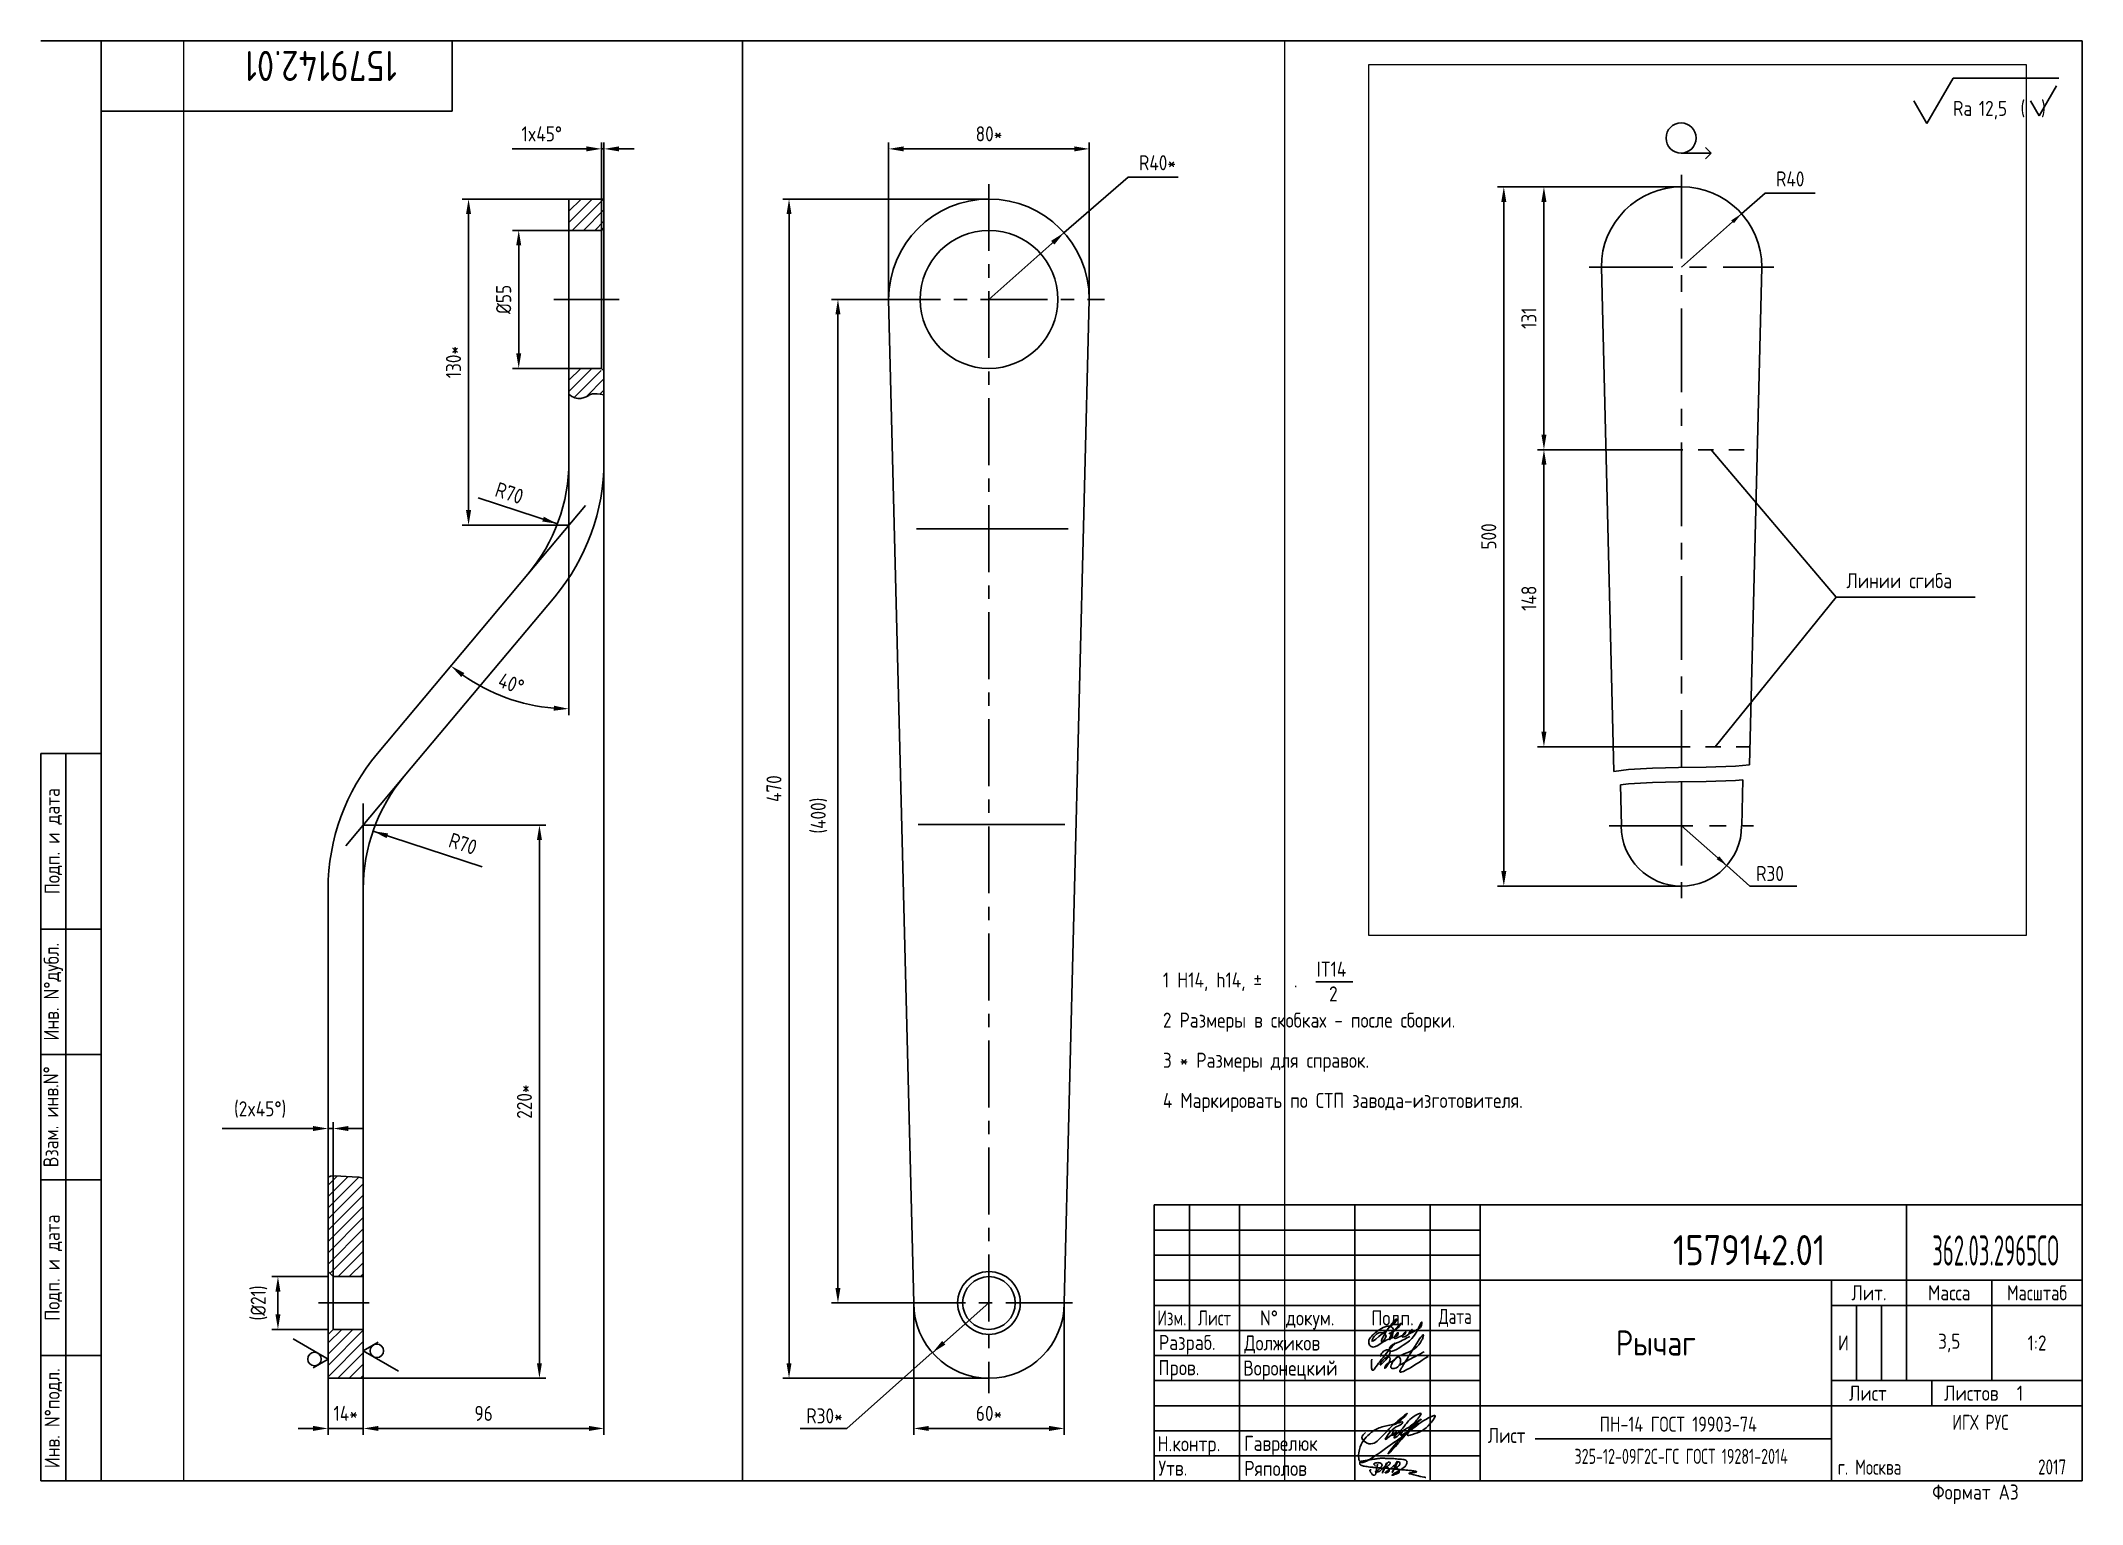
# Paper-space layout 'A3' of a CAD drawing. Header units: millimetres. Extents: x 298 to 705, y -325 to -33.
# The model-space entities are those that its viewports show. They can reach past a viewport. Long polylines and large blocks are cut down to what shows.
import ezdxf
from ezdxf.enums import TextEntityAlignment as Align

# ---------------------------------------------------------------- set-up
doc = ezdxf.new("R2010")
doc.units = ezdxf.units.MM
doc.header["$LTSCALE"] = 0.7
doc.linetypes.add('CENTER', pattern=[50.8, 31.75, -6.35, 6.35, -6.35])
doc.linetypes.add('PHANTOM', pattern=[2.5, 1.25, -0.25, 0.25, -0.25, 0.25, -0.25])
for name, color, linetype in [('Bord', 1, 'Continuous'), ('Cen', 5, 'CENTER'), ('Cont', 6, 'Continuous'), ('Dim', 7, 'Continuous'), ('Hatch', 2, 'Continuous'), ('PHAN', 5, 'PHANTOM'), ('Text', 3, 'Continuous'), ('Textb', 6, 'Continuous'), ('TEXTRUS', 3, 'Continuous')]:
    doc.layers.add(name, color=color, linetype=linetype)
doc.styles.add('Style1', font='romans.shx', dxfattribs={"width": 0.8})
doc.dimstyles.new('LIN2', dxfattribs={"dimscale": 2, "dimtxt": 3, "dimasz": 3, "dimexe": 1.25, "dimexo": 0, "dimgap": 1.5, "dimtad": 1, "dimdec": 1, "dimdsep": 46, "dimtxsty": 'Style1', "dimcen": 2.5, "dimclrt": 3, "dimadec": 0, "dimazin": 0, "dimtfac": 1, "dimtmove": 0, "dimatfit": 3, "dimfxl": 1, "dimarcsym": 0})
doc.dimstyles.new('LIN2.5', dxfattribs={"dimscale": 2.5, "dimtxt": 3, "dimasz": 3, "dimexe": 1.25, "dimexo": 0, "dimgap": 1.5, "dimtad": 1, "dimdec": 1, "dimdsep": 46, "dimtxsty": 'Style1', "dimcen": 2.5, "dimclrt": 3, "dimadec": 0, "dimazin": 0, "dimtfac": 1, "dimtdec": 1, "dimtmove": 0, "dimatfit": 3, "dimfxl": 1, "dimarcsym": 0})

psp = doc.layouts.new('A3')

# ---------------------------------------------------------------- texts
at = {"layer": 'Text', "style": 'Style1', "width": 0.8}
for s, p in [('1 Н14, h14, %%P    .', (521.45, -221.7)), ('IT14', (552.11, -219.54)), ('2', (554.58, -224.47)), ('2 Размеры в скобках - после сборки.', (521.45, -229.7)), ('3 * Размеры для справок.', (521.45, -237.7)), ('4 Маркировать по СТП завода-изготовителя.', (521.45, -245.7)), ('Воронецкий', (537.47, -299.04)), ('Гаврелюк', (537.66, -314.04)), ('Ряполов', (537.68, -319.04))]:
    psp.add_text(s, height=3, dxfattribs=at).set_placement(p)
at = {"layer": 'TEXTRUS', "style": 'Style1'}
for s, width, p in [('ПН-14 ГОСТ 19903-74', 0.75, (624.2, -310.22)), ('Лист', 0.8, (589.97, -312.47)), ('325-12-09Г2С-ГС ГОСТ 19281-2014', 0.65, (624.77, -316.63))]:
    psp.add_text(s, height=3, dxfattribs=dict(at, width=width)).set_placement(p, align=Align.CENTER)

msp = doc.modelspace()

# ---------------------------------------------------------------- texts
at = {"layer": 'Text', "style": 'Style1', "width": 0.8}
for s, height, p in [('R40*', 6, (14848.47, 7225.04)), ('R40', 7.5, (15097.71, 7213.76)), ('Линии сгиба', 7.5, (15132.76, 7013.58)), ('R30', 7.5, (15087.78, 6867.68)), ('R30*', 6, (14715.81, 6725.58))]:
    msp.add_text(s, height=height, dxfattribs=at).set_placement(p)
for p in [(14561.61, 7095.25), (14543.08, 6955.47)]:
    msp.add_text('R70', height=6, rotation=341.93319, dxfattribs=at).set_placement(p)

# ---------------------------------------------------------------- blocks, each defined once
blk = doc.blocks.new('A$C314368CF')
at = {"layer": 'Text'}
for q in [(7.18, 6), (1.98, 3)]:
    blk.add_line((3.72, 0), q, dxfattribs=at)
at = {"layer": 'Text', "style": 'Style1', "width": 0.8}
blk.add_text('(  )', height=3, dxfattribs=at).set_placement((0, 0))
blk = doc.blocks.new('sherISO_18')
at = {"layer": 'Cont'}
for p, q in [((-30.94, -16.46), (-25.74, -7.46)), ((-25.74, -7.46), (-4.67, -7.46)), ((-30.94, -16.46), (-33.54, -11.96))]:
    blk.add_line(p, q, dxfattribs=at)
blk.add_blockref('A$C314368CF', (-12.3, -14.96))
at = {"layer": 'Textb', "style": 'Style1', "width": 0.8}
blk.add_text('Ra', height=3, dxfattribs=at).set_placement((-25.74, -14.96))
blk.add_attdef('12,5', (-20.6, -14.96), '', height=3, dxfattribs=at)
blk = doc.blocks.new('A3')
at = {"layer": 'Bord'}
for p, q in [((230, 55), (295, 55)), ((230, 50), (295, 50)), ((230, 45), (295, 45)), ((370, 40), (370, 25)), ((375, 40), (375, 25)), ((230, 30), (295, 30)), ((230, 25), (295, 25)), ((230, 20), (295, 20)), ((230, 15), (295, 15)), ((230, 10), (295, 10))]:
    blk.add_line(p, q, dxfattribs=at)
at = {"layer": 'Cont'}
for p, q in [((415, 292), (20, 292)), ((20, 292), (20, 5)), ((90, 278), (90, 292)), ((415, 292), (415, 5)), ((20, 278), (90, 278)), ((8, 5), (8, 150)), ((8, 150), (20, 150)), ((13, 5), (13, 150)), ((8, 115), (20, 115)), ((20, 90), (8, 90)), ((20, 65), (8, 65)), ((230, 60), (415, 60)), ((415, 60), (230, 60)), ((230, 60), (230, 5)), ((237, 60), (237, 35)), ((247, 60), (247, 5)), ((270, 5), (270, 60)), ((285, 60), (285, 5)), ((295, 5), (295, 60)), ((380, 60), (380, 25)), ((295, 45), (415, 45)), ((365, 5), (365, 45)), ((397, 25), (397, 45)), ((230, 40), (295, 40)), ((415, 40), (365, 40)), ((295, 35), (230, 35)), ((20, 30), (8, 30)), ((365, 25), (415, 25)), ((385, 25), (385, 20)), ((415, 20), (295, 20)), ((20, 5), (8, 5)), ((415, 5), (20, 5))]:
    blk.add_line(p, q, dxfattribs=at)
at = {"layer": 'Text', "style": 'Style1', "width": 0.8}
for s, p in [('Подп. и дата', (10.5, 132.5)), ('Инв. N%%dдубл.', (10.5, 102.5)), ('Взам. инв.N%%d ', (10, 78.38)), ('Подп. и дата', (10.5, 47.5)), ('Инв. N%%dподл.', (10.5, 17.5))]:
    blk.add_text(s, height=3, rotation=90, dxfattribs=at).set_placement(p, align=Align.MIDDLE)
at = {"layer": 'Text', "style": 'Style1'}
for s, width, p in [('Лит.', 0.8, (372.5, 42.5)), ('Масса', 0.8, (388.5, 42.5)), ('Масштаб', 0.75, (406, 42.5)), ('Изм.', 0.7, (233.5, 37.5)), ('Лист', 0.7, (242, 37.5)), ('N%%d докум.', 0.8, (258.5, 37.5)), ('Подп.', 0.8, (277.5, 37.5)), ('Лист', 0.8, (372.27, 22.5)), ('Листов', 0.8, (392.9, 22.5))]:
    blk.add_text(s, height=3, dxfattribs=dict(at, width=width)).set_placement(p, align=Align.MIDDLE_CENTER)
at = {"layer": 'Text', "style": 'Style1', "width": 0.7}
for s, p in [('Дата', (290, 37.5)), ('ИГХ РУС', (394.72, 16.69))]:
    blk.add_text(s, height=3, dxfattribs=at).set_placement(p, align=Align.MIDDLE)
at = {"layer": 'Text', "style": 'Style1'}
for s, width, p in [('Разpаб.', 0.8, (230.92, 31.1)), ('Пpов.', 0.8, (230.84, 26.08)), ('Н.контp.', 0.8, (230.64, 10.92)), ('Утв.', 0.8, (230.84, 6.06)), ('г. Москва', 0.7, (366.27, 6.25)), ('Фоpмат А3', 0.8, (385.11, 1.29))]:
    blk.add_text(s, height=3, dxfattribs=dict(at, width=width)).set_placement(p)
for tag, p, width in [('ФИО', (249, 31), 0.8), ('И', (366.3, 31.02), 0.8), ('ФИО', (249, 26), 0.8), ('ГОСТ_СОРТАМЕНТА', (307, 14), 0.8), ('ФИО', (249, 11), 0.8), ('ФИО', (249, 6), 0.8), ('2007', (402.85, 6.29), 0.7)]:
    blk.add_attdef(tag, p, '', height=3, dxfattribs=dict(at, width=width))
at = {"layer": 'Text', "style": 'Style1', "width": 0.8}
for tag, p in [('200', (388.5, 32.5)), ('1:20', (406, 32.5))]:
    blk.add_attdef(tag, text='', height=3, dxfattribs=at).set_placement(p, align=Align.MIDDLE)
blk.add_attdef('СБОРОЧНЫЙ_ЧЕРТЕЖ', text='', height=3, dxfattribs=at).set_placement((330, 21.3), align=Align.CENTER)
for tag, p in [('1', (379, 22.5)), ('2', (402.6, 22.5))]:
    blk.add_attdef(tag, text='', height=3, dxfattribs=at).set_placement(p, align=Align.MIDDLE_CENTER)
blk.add_attdef('ЛИСТ', text='', height=3, dxfattribs=at).set_placement((295.75, 12.5), align=Align.MIDDLE_LEFT)
at = {"layer": 'Text', "style": 'Style1', "width": 0.7}
blk.add_attdef('%%OГОСТ_ТЕХ._ТРЕБОВАНИЙ', text='', height=3, dxfattribs=at).set_placement((307, 8), align=Align.BOTTOM_LEFT)
at = {"layer": 'Textb', "style": 'Style1', "width": 0.8}
blk.add_attdef('1234567', (79, 290), '', height=6, rotation=180, dxfattribs=at)
blk.add_attdef('1234567', (333.4, 48), '', height=6, dxfattribs=at)
for tag, height, p in [('123ХЯ', 6, (393.62, 48)), ('НАИМЕНОВАНИЕ', 5, (330, 30))]:
    blk.add_attdef(tag, text='', height=height, dxfattribs=at).set_placement(p, align=Align.CENTER)
blk = doc.blocks.new('A$C63F45750')
at = {"layer": 'Text'}
for points, knots in [([(3.17, 2.37), (3.12, 2.38), (3.04, 2.41), (2.94, 2.5), (2.85, 2.57), (2.79, 2.69), (2.87, 2.77), (2.99, 2.84), (3.16, 2.89), (3.36, 2.93), (3.6, 2.95), (3.82, 2.92), (4.05, 2.87), (4.25, 2.78), (4.45, 2.63), (4.46, 2.42), (4.38, 2.26), (4.28, 2.1), (4.17, 1.94), (4.03, 1.78), (3.89, 1.62), (3.75, 1.52), (3.63, 1.43), (3.49, 1.36), (3.35, 1.3), (3.24, 1.25), (3.16, 1.21), (3.12, 1.15), (3.19, 1.1), (3.27, 1.09), (3.4, 1.07), (3.55, 1.07), (3.72, 1.12), (3.92, 1.19), (4.1, 1.34), (4.26, 1.51), (4.44, 1.65), (4.59, 1.81), (4.74, 1.93), (4.84, 2.04), (4.93, 2.14), (5.07, 2.29), (5.19, 2.53), (5.28, 2.68), (5.35, 2.96), (5.23, 2.66), (5.2, 2.44), (5.04, 2.09), (4.95, 1.81), (4.86, 1.57), (4.75, 1.31), (4.67, 1.12), (4.46, 0.78), (4.62, 1.17), (4.71, 1.45), (4.88, 1.74), (5.01, 2), (5.08, 2.19), (5.19, 2.4), (5.32, 2.58), (5.4, 2.75), (5.52, 2.89), (5.65, 3.04), (5.85, 3.1), (6.02, 3.03), (6.08, 2.87), (6.03, 2.7), (5.9, 2.51), (5.7, 2.37), (5.55, 2.23), (5.4, 2.17), (5.31, 2.12), (5.12, 2.09), (5.35, 2.07), (5.48, 2), (5.64, 1.93), (5.75, 1.8), (5.85, 1.67), (5.89, 1.54), (5.89, 1.37), (5.8, 1.2), (5.63, 1.06), (5.41, 0.94), (5.23, 0.86), (5.02, 0.92), (5.13, 1.1), (5.28, 1.16), (5.44, 1.27), (5.61, 1.36), (5.74, 1.46), (5.86, 1.53), (5.95, 1.61), (6.05, 1.69), (6.15, 1.77), (6.28, 1.87), (6.46, 2.02), (6.65, 2.19), (6.83, 2.37), (6.98, 2.49), (7.11, 2.61), (7.2, 2.74), (7.32, 2.84), (7.42, 2.97), (7.48, 3.08), (7.48, 3.27), (7.34, 3.08), (7.28, 2.94), (7.18, 2.69), (7.1, 2.46), (7, 2.22), (6.93, 1.98), (6.83, 1.78), (6.73, 1.55), (6.67, 1.34), (6.6, 1.14), (6.56, 1.03), (6.39, 0.99), (6.62, 1.33), (6.75, 1.54), (6.93, 1.87), (7.05, 2.08), (7.18, 2.32), (7.33, 2.6), (7.47, 2.89), (7.6, 3.07), (7.79, 3.18), (7.95, 3.01), (8, 2.81), (7.99, 2.62), (7.94, 2.46), (7.83, 2.33), (7.69, 2.22), (7.53, 2.11), (7.37, 2.03), (7.21, 1.99), (7.11, 1.97), (6.89, 1.98), (7.07, 1.94), (7.15, 1.9), (7.27, 1.88), (7.39, 1.84), (7.52, 1.81), (7.62, 1.72), (7.7, 1.62), (7.78, 1.51), (7.83, 1.39), (7.87, 1.26), (7.88, 1.13), (7.86, 0.99), (7.75, 0.88), (7.6, 0.77), (7.4, 0.73), (7.19, 0.66), (6.97, 0.55), (6.71, 0.48), (6.57, 0.44), (6.42, 0.42), (6.52, 0.58), (6.61, 0.64), (6.81, 0.78), (7.06, 0.89), (7.33, 1.04), (7.55, 1.16), (7.7, 1.24), (7.84, 1.32), (7.99, 1.43), (8.21, 1.58), (8.48, 1.76), (8.74, 1.95), (8.97, 2.12), (9.1, 2.29), (9.23, 2.44), (9.3, 2.6), (9.37, 2.74), (9.42, 2.92), (9.45, 3.13), (9.21, 3.48), (8.67, 3.59), (8.09, 3.63), (7.57, 3.66), (7.06, 3.74), (6.57, 3.75), (6.09, 3.74), (5.67, 3.78), (5.28, 3.78), (4.96, 3.81), (4.65, 3.83), (4.31, 3.82), (3.97, 3.79), (3.61, 3.74), (3.22, 3.67), (2.86, 3.66), (2.53, 3.61), (2.18, 3.52), (1.78, 3.54), (1.38, 3.37), (0.96, 3.35), (0.58, 3.24), (0.25, 3.19), (0.03, 3.06), (-0.03, 2.83), (0.02, 2.6), (0.26, 2.38), (0.59, 2.33), (1, 2.2), (1.48, 2.15), (1.93, 2.05), (2.35, 2.02), (2.72, 2.01), (3.11, 1.94), (3.68, 1.94), (4.25, 1.83), (4.91, 1.87), (5.53, 1.76), (6.13, 1.72), (6.73, 1.71), (7.32, 1.62), (7.99, 1.55), (8.64, 1.54), (9.16, 1.46), (9.61, 1.42), (10.03, 1.4), (10.41, 1.32), (10.73, 1.29), (11.01, 1.24), (11.18, 1.23), (11.42, 1.14), (11.18, 1.06), (11.01, 1.03), (10.71, 0.98), (10.37, 0.92), (10.1, 0.91), (9.65, 0.75), (10.22, 0.67), (10.54, 0.59), (11.08, 0.47), (11.61, 0.35), (12.17, 0.15), (12.64, 0.08), (12.98, 0.03), (13.11, 0.01), (13.18, 0)], [0, 0, 0, 0, 0.153866, 0.270441, 0.388867, 0.510533, 0.592156, 0.71333, 0.90842, 1.11344, 1.349254, 1.61246, 1.782219, 2.047249, 2.291879, 2.451528, 2.651081, 2.806158, 3.017979, 3.227348, 3.462381, 3.633009, 3.75766, 3.920516, 4.080796, 4.214529, 4.291786, 4.349969, 4.397594, 4.50822, 4.594826, 4.799244, 4.954392, 5.128468, 5.437537, 5.632649, 5.842485, 6.094987, 6.293219, 6.410959, 6.551192, 6.687808, 7.022147, 7.294342, 7.425356, 7.52079, 7.946481, 8.313051, 8.59833, 8.833695, 9.090496, 9.427695, 9.601191, 9.883219, 10.093306, 10.673943, 10.798776, 10.974628, 11.287247, 11.486184, 11.648652, 11.848902, 12.027194, 12.25348, 12.40059, 12.537783, 12.716293, 12.91523, 13.208551, 13.438489, 13.549668, 13.67779, 13.77127, 13.930001, 14.029091, 14.272112, 14.434836, 14.547084, 14.739051, 14.830983, 15.061241, 15.268922, 15.500489, 15.788979, 15.879568, 16.024283, 16.221854, 16.418714, 16.593102, 16.783247, 16.91018, 17.018213, 17.135263, 17.278205, 17.430482, 17.620087, 17.979626, 18.191789, 18.388716, 18.565718, 18.714854, 18.857929, 19.039974, 19.171375, 19.283034, 19.400085, 19.618058, 19.882245, 20.150781, 20.377854, 20.649532, 20.89723, 21.042543, 21.40016, 21.557817, 21.667145, 21.752781, 21.926256, 22.412297, 22.813145, 22.961412, 23.171289, 23.607257, 23.940428, 24.110007, 24.291214, 24.48084, 24.697609, 24.904078, 25.034245, 25.218018, 25.407651, 25.573473, 25.787447, 25.930292, 26.051316, 26.18846, 26.285312, 26.406799, 26.52425, 26.630463, 26.793722, 26.898606, 27.029313, 27.171012, 27.314101, 27.419918, 27.580557, 27.709367, 27.829268, 28.024364, 28.266961, 28.41242, 28.705761, 28.989137, 29.187748, 29.233768, 29.332802, 29.529535, 29.667094, 30.039923, 30.332117, 30.61061, 30.769982, 30.856778, 31.109923, 31.313488, 31.656425, 32.066331, 32.296628, 32.49714, 32.710276, 32.891468, 33.014834, 33.177747, 33.444503, 33.618009, 34.409008, 34.914636, 35.419802, 35.95397, 36.458179, 36.88069, 37.388403, 37.738353, 38.034261, 38.353468, 38.693154, 39.037638, 39.391136, 39.787481, 40.203773, 40.488977, 40.784975, 41.26625, 41.668005, 42.070065, 42.499388, 42.869834, 43.079573, 43.213439, 43.554591, 43.717296, 44.153724, 44.506336, 45.019111, 45.587859, 45.90191, 46.270392, 46.703958, 47.093115, 47.952647, 48.44014, 49.079253, 49.808223, 50.268654, 50.851051, 51.604831, 52.298429, 52.776925, 53.1907, 53.661988, 54.042386, 54.348524, 54.616841, 54.853814, 54.983777, 55.126096, 55.333328, 55.613101, 56.008732, 56.315809, 56.59982, 56.87931, 57.399251, 57.889617, 58.432507, 59.066698, 59.660314, 59.862668, 60.07277, 60.07277, 60.07277, 60.07277]), ([(2.31, 1.53), (2.26, 1.52), (2.17, 1.51), (2.06, 1.48), (1.93, 1.38), (2.07, 1.25), (2.14, 1.11), (2.26, 0.93), (2.39, 0.72), (2.57, 0.54), (2.71, 0.44), (2.86, 0.4), (3.02, 0.43), (3.14, 0.54), (3.21, 0.79), (3.25, 1.07), (3.31, 1.4), (3.35, 1.67), (3.38, 1.92), (3.47, 2.19), (3.5, 2.43), (3.54, 2.59), (3.56, 2.64)], [0, 0, 0, 0, 0.15847, 0.269731, 0.363591, 0.555514, 0.688037, 0.848606, 1.204359, 1.433632, 1.58673, 1.729549, 1.880686, 2.057874, 2.19169, 2.63505, 2.928153, 3.184121, 3.441863, 3.696117, 4.025873, 4.178055, 4.178055, 4.178055, 4.178055])]:
    blk.add_open_spline(points, degree=3, knots=knots, dxfattribs=at)
blk = doc.blocks.new('*D4')
at = {"layer": 'Defpoints', "color": 0, "transparency": 16777216}
for p in [(14828.65, 7233.57), (14748.65, 7173.57), (14828.65, 7173.57)]:
    blk.add_point(p, dxfattribs=at)
at = {"layer": 'Dim', "color": 0, "lineweight": -2, "transparency": 16777216}
for p, q in [((14748.65, 7173.57), (14748.65, 7236.07)), ((14754.65, 7233.57), (14822.65, 7233.57)), ((14828.65, 7173.57), (14828.65, 7236.07))]:
    blk.add_line(p, q, dxfattribs=at)
at = {"layer": 'Dim', "color": 0, "transparency": 16777216}
for points in [[(14754.65, 7234.57), (14754.65, 7232.57), (14748.65, 7233.57)], [(14822.65, 7234.57), (14822.65, 7232.57), (14828.65, 7233.57)]]:
    blk.add_solid(points, dxfattribs=at)
at = {"layer": 'Dim', "color": 3, "transparency": 16777216, "insert": (14788.65, 7239.57), "char_height": 6, "attachment_point": 5, "style": 'Style1'}
blk.add_mtext('80*', dxfattribs=at)
blk = doc.blocks.new('*D5')
at = {"layer": 'Defpoints', "color": 0, "transparency": 16777216}
for p in [(14591.5, 7201.07), (14571.5, 7146.07), (14591.73, 7146.07)]:
    blk.add_point(p, dxfattribs=at)
at = {"layer": 'Dim', "color": 0, "lineweight": -2, "transparency": 16777216}
for p, q in [((14591.5, 7201.07), (14569, 7201.07)), ((14571.5, 7195.07), (14571.5, 7152.07)), ((14591.73, 7146.07), (14569, 7146.07))]:
    blk.add_line(p, q, dxfattribs=at)
at = {"layer": 'Dim', "color": 0, "transparency": 16777216}
for points in [[(14570.5, 7195.07), (14572.5, 7195.07), (14571.5, 7201.07)], [(14570.5, 7152.07), (14572.5, 7152.07), (14571.5, 7146.07)]]:
    blk.add_solid(points, dxfattribs=at)
at = {"layer": 'Dim', "color": 3, "transparency": 16777216, "insert": (14565.5, 7173.57), "char_height": 6, "attachment_point": 5, "rotation": 90, "style": 'Style1'}
blk.add_mtext('%%C55', dxfattribs=at)
blk = doc.blocks.new('*D6')
at = {"layer": 'Defpoints', "color": 0, "transparency": 16777216}
for p in [(14605.5, 7233.57), (14605.5, 7213.57), (14604.5, 7201.07)]:
    blk.add_point(p, dxfattribs=at)
at = {"layer": 'Dim', "color": 0, "lineweight": -2, "transparency": 16777216}
for p, q in [((14598.5, 7233.57), (14568.9, 7233.57)), ((14604.5, 7201.07), (14604.5, 7236.07)), ((14605.5, 7233.57), (14604.5, 7233.57)), ((14605.5, 7213.57), (14605.5, 7236.07)), ((14611.5, 7233.57), (14617.5, 7233.57))]:
    blk.add_line(p, q, dxfattribs=at)
at = {"layer": 'Dim', "color": 0, "transparency": 16777216}
for points in [[(14598.5, 7234.57), (14598.5, 7232.57), (14604.5, 7233.57)], [(14611.5, 7234.57), (14611.5, 7232.57), (14605.5, 7233.57)]]:
    blk.add_solid(points, dxfattribs=at)
at = {"layer": 'Dim', "color": 3, "transparency": 16777216, "insert": (14580.7, 7239.57), "char_height": 6, "attachment_point": 5, "style": 'Style1'}
blk.add_mtext('1x45%%D', dxfattribs=at)
blk = doc.blocks.new('*D7')
at = {"layer": 'Defpoints', "color": 0, "transparency": 16777216}
for p in [(14591.5, 7107.4), (14591.5, 7068.61), (14575.13, 7064.06), (14558.66, 7018.17), (14515.16, 6992.58)]:
    blk.add_point(p, dxfattribs=at)
at = {"layer": 'Dim', "color": 0, "lineweight": -2, "transparency": 16777216}
blk.add_line((14591.5, 7068.61), (14591.5, 7007.89), dxfattribs=at)
blk.add_arc((14591.5, 7083.57), 73.18, 234.69882, 265.30118, dxfattribs=at)
at = {"layer": 'Dim', "color": 0, "transparency": 16777216}
for points in [[(14548.6, 7023.05), (14549.82, 7024.64), (14544.46, 7027.51)], [(14585.55, 7011.64), (14585.47, 7009.64), (14591.5, 7010.39)]]:
    blk.add_solid(points, dxfattribs=at)
at = {"layer": 'Dim', "color": 3, "transparency": 16777216, "insert": (14568.53, 7020.44), "char_height": 6, "attachment_point": 5, "rotation": 340, "style": 'Style1'}
blk.add_mtext('40°', dxfattribs=at)
blk = doc.blocks.new('*D8')
at = {"layer": 'Defpoints', "color": 0, "transparency": 16777216}
for p in [(14591.88, 7213.57), (14551.5, 7083.57), (14591.5, 7083.57)]:
    blk.add_point(p, dxfattribs=at)
at = {"layer": 'Dim', "color": 0, "lineweight": -2, "transparency": 16777216}
for p, q in [((14591.88, 7213.57), (14549, 7213.57)), ((14551.5, 7207.57), (14551.5, 7089.57)), ((14591.5, 7083.57), (14549, 7083.57))]:
    blk.add_line(p, q, dxfattribs=at)
at = {"layer": 'Dim', "color": 0, "transparency": 16777216}
for points in [[(14550.5, 7207.57), (14552.5, 7207.57), (14551.5, 7213.57)], [(14550.5, 7089.57), (14552.5, 7089.57), (14551.5, 7083.57)]]:
    blk.add_solid(points, dxfattribs=at)
at = {"layer": 'Dim', "color": 3, "transparency": 16777216, "insert": (14545.5, 7148.57), "char_height": 6, "attachment_point": 5, "rotation": 90, "style": 'Style1'}
blk.add_mtext('130*', dxfattribs=at)
blk = doc.blocks.new('*D9')
at = {"layer": 'Defpoints', "color": 0, "transparency": 16777216}
for p in [(14758.65, 6773.57), (14818.65, 6773.57), (14818.65, 6723.57)]:
    blk.add_point(p, dxfattribs=at)
at = {"layer": 'Dim', "color": 0, "lineweight": -2, "transparency": 16777216}
for p, q in [((14758.65, 6773.57), (14758.65, 6721.07)), ((14818.65, 6773.57), (14818.65, 6721.07)), ((14764.65, 6723.57), (14812.65, 6723.57))]:
    blk.add_line(p, q, dxfattribs=at)
at = {"layer": 'Dim', "color": 0, "transparency": 16777216}
for points in [[(14764.65, 6724.57), (14764.65, 6722.57), (14758.65, 6723.57)], [(14812.65, 6724.57), (14812.65, 6722.57), (14818.65, 6723.57)]]:
    blk.add_solid(points, dxfattribs=at)
at = {"layer": 'Dim', "color": 3, "transparency": 16777216, "insert": (14788.65, 6729.57), "char_height": 6, "attachment_point": 5, "style": 'Style1'}
blk.add_mtext('60*', dxfattribs=at)
blk = doc.blocks.new('SHERISO_09')
at = {"layer": 'Text'}
for q in [(4.04, 7), (-1.73, 3)]:
    blk.add_line((0, 0), q, dxfattribs=at)
blk.add_circle((0, 2.71), 1.35, dxfattribs=at)
blk = doc.blocks.new('*D10')
at = {"layer": 'Defpoints', "color": 0, "transparency": 16777216}
for p in [(14495.5, 6843.11), (14495.5, 6843.11), (14497.5, 6784.07)]:
    blk.add_point(p, dxfattribs=at)
at = {"layer": 'Dim', "color": 0, "lineweight": -2, "transparency": 16777216}
for p, q in [((14489.5, 6843.11), (14453.28, 6843.11)), ((14495.5, 6843.11), (14495.5, 6845.61)), ((14497.5, 6843.11), (14495.5, 6843.11)), ((14497.5, 6784.07), (14497.5, 6845.61)), ((14503.5, 6843.11), (14509.5, 6843.11))]:
    blk.add_line(p, q, dxfattribs=at)
at = {"layer": 'Dim', "color": 0, "transparency": 16777216}
for points in [[(14489.5, 6844.11), (14489.5, 6842.11), (14495.5, 6843.11)], [(14503.5, 6844.11), (14503.5, 6842.11), (14497.5, 6843.11)]]:
    blk.add_solid(points, dxfattribs=at)
at = {"layer": 'Dim', "color": 3, "transparency": 16777216, "insert": (14468.39, 6850.68), "char_height": 6, "attachment_point": 5, "style": 'Style1'}
blk.add_mtext('(2x45%%D)', dxfattribs=at)
blk = doc.blocks.new('*D11')
at = {"layer": 'Defpoints', "color": 0, "transparency": 16777216}
for p in [(14495.5, 6743.57), (14509.5, 6744.73), (14509.5, 6723.57)]:
    blk.add_point(p, dxfattribs=at)
at = {"layer": 'Dim', "color": 0, "lineweight": -2, "transparency": 16777216}
for p, q in [((14495.5, 6743.57), (14495.5, 6721.07)), ((14509.5, 6744.73), (14509.5, 6721.07)), ((14489.5, 6723.57), (14483.5, 6723.57)), ((14495.5, 6723.57), (14509.5, 6723.57)), ((14515.5, 6723.57), (14521.5, 6723.57))]:
    blk.add_line(p, q, dxfattribs=at)
at = {"layer": 'Dim', "color": 0, "transparency": 16777216}
for points in [[(14489.5, 6724.57), (14489.5, 6722.57), (14495.5, 6723.57)], [(14515.5, 6724.57), (14515.5, 6722.57), (14509.5, 6723.57)]]:
    blk.add_solid(points, dxfattribs=at)
at = {"layer": 'Dim', "color": 3, "transparency": 16777216, "insert": (14502.5, 6729.57), "char_height": 6, "attachment_point": 5, "style": 'Style1'}
blk.add_mtext('14*', dxfattribs=at)
blk = doc.blocks.new('*D12')
at = {"layer": 'Defpoints', "color": 0, "transparency": 16777216}
for p in [(14475.5, 6784.07), (14495.5, 6784.07), (14495.5, 6763.07)]:
    blk.add_point(p, dxfattribs=at)
at = {"layer": 'Dim', "color": 0, "lineweight": -2, "transparency": 16777216}
for p, q in [((14495.5, 6784.07), (14473, 6784.07)), ((14475.5, 6769.07), (14475.5, 6778.07)), ((14495.5, 6763.07), (14473, 6763.07))]:
    blk.add_line(p, q, dxfattribs=at)
at = {"layer": 'Dim', "color": 0, "transparency": 16777216}
for points in [[(14474.5, 6778.07), (14476.5, 6778.07), (14475.5, 6784.07)], [(14474.5, 6769.07), (14476.5, 6769.07), (14475.5, 6763.07)]]:
    blk.add_solid(points, dxfattribs=at)
at = {"layer": 'Dim', "color": 3, "transparency": 16777216, "insert": (14467.93, 6773.57), "char_height": 6, "attachment_point": 5, "rotation": 90, "style": 'Style1'}
blk.add_mtext('(%%C21)', dxfattribs=at)
blk = doc.blocks.new('*D13')
at = {"layer": 'Defpoints', "color": 0, "transparency": 16777216}
for p in [(14509.5, 6964.07), (14579.76, 6964.07), (14509.5, 6743.57)]:
    blk.add_point(p, dxfattribs=at)
at = {"layer": 'Dim', "color": 0, "lineweight": -2, "transparency": 16777216}
for p, q in [((14509.5, 6964.07), (14582.26, 6964.07)), ((14579.76, 6749.57), (14579.76, 6958.07)), ((14509.5, 6743.57), (14582.26, 6743.57))]:
    blk.add_line(p, q, dxfattribs=at)
at = {"layer": 'Dim', "color": 0, "transparency": 16777216}
for points in [[(14578.76, 6958.07), (14580.76, 6958.07), (14579.76, 6964.07)], [(14578.76, 6749.57), (14580.76, 6749.57), (14579.76, 6743.57)]]:
    blk.add_solid(points, dxfattribs=at)
at = {"layer": 'Dim', "color": 3, "transparency": 16777216, "insert": (14573.76, 6853.82), "char_height": 6, "attachment_point": 5, "rotation": 90, "style": 'Style1'}
blk.add_mtext('220*', dxfattribs=at)
blk = doc.blocks.new('*D14')
at = {"layer": 'Defpoints', "color": 0, "transparency": 16777216}
for p in [(14742.65, 7173.57), (14728.42, 6773.57), (14752.65, 6773.57)]:
    blk.add_point(p, dxfattribs=at)
at = {"layer": 'Dim', "color": 0, "lineweight": -2, "transparency": 16777216}
for p, q in [((14742.65, 7173.57), (14725.92, 7173.57)), ((14728.42, 7167.57), (14728.42, 6779.57)), ((14752.65, 6773.57), (14725.92, 6773.57))]:
    blk.add_line(p, q, dxfattribs=at)
at = {"layer": 'Dim', "color": 0, "transparency": 16777216}
for points in [[(14727.42, 7167.57), (14729.42, 7167.57), (14728.42, 7173.57)], [(14727.42, 6779.57), (14729.42, 6779.57), (14728.42, 6773.57)]]:
    blk.add_solid(points, dxfattribs=at)
at = {"layer": 'Dim', "color": 3, "transparency": 16777216, "insert": (14720.85, 6967.82), "char_height": 6, "attachment_point": 5, "rotation": 90, "style": 'Style1'}
blk.add_mtext('(400)', dxfattribs=at)
blk = doc.blocks.new('*D15')
at = {"layer": 'Defpoints', "color": 0, "transparency": 16777216}
for p in [(14788.65, 7213.57), (14708.92, 6743.57), (14788.65, 6743.57)]:
    blk.add_point(p, dxfattribs=at)
at = {"layer": 'Dim', "color": 0, "lineweight": -2, "transparency": 16777216}
for p, q in [((14788.65, 7213.57), (14706.42, 7213.57)), ((14708.92, 7207.57), (14708.92, 6749.57)), ((14788.65, 6743.57), (14706.42, 6743.57))]:
    blk.add_line(p, q, dxfattribs=at)
at = {"layer": 'Dim', "color": 0, "transparency": 16777216}
for points in [[(14707.92, 7207.57), (14709.92, 7207.57), (14708.92, 7213.57)], [(14707.92, 6749.57), (14709.92, 6749.57), (14708.92, 6743.57)]]:
    blk.add_solid(points, dxfattribs=at)
at = {"layer": 'Dim', "color": 3, "transparency": 16777216, "insert": (14702.92, 6978.57), "char_height": 6, "attachment_point": 5, "rotation": 90, "style": 'Style1'}
blk.add_mtext('470', dxfattribs=at)
blk = doc.blocks.new('*D16')
at = {"layer": 'Defpoints', "color": 0, "transparency": 16777216}
for p in [(14605.5, 7107.4), (14509.5, 6723.57), (14605.5, 6723.57)]:
    blk.add_point(p, dxfattribs=at)
at = {"layer": 'Dim', "color": 0, "lineweight": -2, "transparency": 16777216}
for p, q in [((14605.5, 7107.4), (14605.5, 6721.07)), ((14509.5, 6723.57), (14509.5, 6726.07)), ((14515.5, 6723.57), (14599.5, 6723.57))]:
    blk.add_line(p, q, dxfattribs=at)
at = {"layer": 'Dim', "color": 0, "transparency": 16777216}
for points in [[(14515.5, 6724.57), (14515.5, 6722.57), (14509.5, 6723.57)], [(14599.5, 6724.57), (14599.5, 6722.57), (14605.5, 6723.57)]]:
    blk.add_solid(points, dxfattribs=at)
at = {"layer": 'Dim', "color": 3, "transparency": 16777216, "insert": (14557.5, 6729.57), "char_height": 6, "attachment_point": 5, "style": 'Style1'}
blk.add_mtext('96', dxfattribs=at)
blk = doc.blocks.new('*D17')
at = {"layer": 'Defpoints', "color": 0, "transparency": 16777216}
for p in [(14962.01, 7213.57), (14982.01, 7213.57), (15050.63, 6865.15)]:
    blk.add_point(p, dxfattribs=at)
at = {"layer": 'Dim', "color": 0, "lineweight": -2, "transparency": 16777216}
for p, q in [((14982.01, 7213.57), (14958.88, 7213.57)), ((14962.01, 6872.65), (14962.01, 7206.07)), ((15050.63, 6865.15), (14958.88, 6865.15))]:
    blk.add_line(p, q, dxfattribs=at)
at = {"layer": 'Dim', "color": 0, "transparency": 16777216}
for points in [[(14960.76, 7206.07), (14963.26, 7206.07), (14962.01, 7213.57)], [(14960.76, 6872.65), (14963.26, 6872.65), (14962.01, 6865.15)]]:
    blk.add_solid(points, dxfattribs=at)
at = {"layer": 'Dim', "color": 3, "transparency": 16777216, "insert": (14954.51, 7039.36), "char_height": 7.5, "attachment_point": 5, "rotation": 90, "style": 'Style1'}
blk.add_mtext('500', dxfattribs=at)
blk = doc.blocks.new('*D18')
at = {"layer": 'Defpoints', "color": 0, "transparency": 16777216}
for p in [(14982.01, 7082.57), (14982.01, 7082.57), (15016.61, 6934.57)]:
    blk.add_point(p, dxfattribs=at)
at = {"layer": 'Dim', "color": 0, "lineweight": -2, "transparency": 16777216}
for p, q in [((14982.01, 7082.57), (14978.88, 7082.57)), ((14982.01, 6942.07), (14982.01, 7075.07)), ((15016.61, 6934.57), (14978.88, 6934.57))]:
    blk.add_line(p, q, dxfattribs=at)
at = {"layer": 'Dim', "color": 0, "transparency": 16777216}
for points in [[(14980.76, 7075.07), (14983.26, 7075.07), (14982.01, 7082.57)], [(14980.76, 6942.07), (14983.26, 6942.07), (14982.01, 6934.57)]]:
    blk.add_solid(points, dxfattribs=at)
at = {"layer": 'Dim', "color": 3, "transparency": 16777216, "insert": (14974.51, 7008.57), "char_height": 7.5, "attachment_point": 5, "rotation": 90, "style": 'Style1'}
blk.add_mtext('148', dxfattribs=at)
blk = doc.blocks.new('*D19')
at = {"layer": 'Defpoints', "color": 0, "transparency": 16777216}
for p in [(15050.63, 7213.57), (14982.01, 7082.57), (15012.91, 7082.57)]:
    blk.add_point(p, dxfattribs=at)
at = {"layer": 'Dim', "color": 0, "lineweight": -2, "transparency": 16777216}
for p, q in [((15050.63, 7213.57), (14978.88, 7213.57)), ((14982.01, 7206.07), (14982.01, 7090.07)), ((15012.91, 7082.57), (14978.88, 7082.57))]:
    blk.add_line(p, q, dxfattribs=at)
at = {"layer": 'Dim', "color": 0, "transparency": 16777216}
for points in [[(14980.76, 7206.07), (14983.26, 7206.07), (14982.01, 7213.57)], [(14980.76, 7090.07), (14983.26, 7090.07), (14982.01, 7082.57)]]:
    blk.add_solid(points, dxfattribs=at)
at = {"layer": 'Dim', "color": 3, "transparency": 16777216, "insert": (14974.51, 7148.07), "char_height": 7.5, "attachment_point": 5, "rotation": 90, "style": 'Style1'}
blk.add_mtext('131', dxfattribs=at)

# ---------------------------------------------------------------- dimensions: what is measured, and where the dimension line sits
at = {"layer": 'Dim'}
for base, p1, p2, text, picture, middle in [((14605.5, 7233.57), (14604.5, 7201.07), (14605.5, 7213.57), '1x45%%D', '*D6', (14580.7, 7233.57)), ((14495.5, 6843.11), (14497.5, 6784.07), (14495.5, 6843.11), '(<>x45%%D)', '*D10', (14468.39, 6843.11)), ((14509.5, 6723.57), (14495.5, 6743.57), (14509.5, 6744.73), '<>*', '*D11', (14502.5, 6723.57))]:
    dim = msp.add_linear_dim(base=base, p1=p1, p2=p2, text=text, dimstyle='LIN2', dxfattribs=at)
    dim.commit()
    dim.dimension.update_dxf_attribs({"geometry": picture, "text_midpoint": middle, "dimtype": 160})
for base, p1, p2, picture, middle in [((14828.65, 7233.57), (14748.65, 7173.57), (14828.65, 7173.57), '*D4', (14788.65, 7239.57)), ((14818.65, 6723.57), (14758.65, 6773.57), (14818.65, 6773.57), '*D9', (14788.65, 6729.57))]:
    dim = msp.add_linear_dim(base=base, p1=p1, p2=p2, text='<>*', dimstyle='LIN2', dxfattribs=at)
    dim.commit()
    dim.dimension.update_dxf_attribs({"geometry": picture, "text_midpoint": middle})
for base, p1, p2, text, picture, middle in [((14551.5, 7083.57), (14591.88, 7213.57), (14591.5, 7083.57), '<>*', '*D8', (14545.5, 7148.57)), ((14571.5, 7146.07), (14591.5, 7201.07), (14591.73, 7146.07), '%%C<>', '*D5', (14565.5, 7173.57)), ((14579.76, 6964.07), (14509.5, 6743.57), (14509.5, 6964.07), '220*', '*D13', (14573.76, 6853.82))]:
    dim = msp.add_linear_dim(base=base, p1=p1, p2=p2, angle=90, text=text, dimstyle='LIN2', dxfattribs=at)
    dim.commit()
    dim.dimension.update_dxf_attribs({"geometry": picture, "text_midpoint": middle})
dim = msp.add_linear_dim(base=(14708.92, 6743.57), p1=(14788.65, 7213.57), p2=(14788.65, 6743.57), angle=90, dimstyle='LIN2', dxfattribs=at)
dim.commit()
dim.dimension.update_dxf_attribs({"geometry": '*D15', "text_midpoint": (14702.92, 6978.57)})
dim = msp.add_linear_dim(base=(14962.01, 7213.57), p1=(15050.63, 6865.15), p2=(14982.01, 7213.57), angle=90, text='500', dimstyle='LIN2.5', override={"dimtol": 0, "dimlim": 0, "dimtp": 0, "dimtm": 0, "dimtfac": 1, "dimtdec": 2, "dimtolj": 0, "dimtzin": 8}, dxfattribs=at)
dim.commit()
dim.dimension.update_dxf_attribs({"geometry": '*D17', "text_midpoint": (14954.51, 7039.36)})
for p1, p2, picture, middle in [((15050.63, 7213.57), (15012.91, 7082.57), '*D19', (14974.51, 7148.07)), ((15016.61, 6934.57), (14982.01, 7082.57), '*D18', (14974.51, 7008.57))]:
    dim = msp.add_linear_dim(base=(14982.01, 7082.57), p1=p1, p2=p2, angle=90, dimstyle='LIN2.5', override={"dimtdec": 2}, dxfattribs=at)
    dim.commit()
    dim.dimension.update_dxf_attribs({"geometry": picture, "text_midpoint": middle})
for base, p1, p2, text, picture, middle in [((14728.42, 6773.57), (14742.65, 7173.57), (14752.65, 6773.57), '(<>)', '*D14', (14728.42, 6967.82)), ((14475.5, 6784.07), (14495.5, 6763.07), (14495.5, 6784.07), '(%%C<>)', '*D12', (14475.5, 6773.57))]:
    dim = msp.add_linear_dim(base=base, p1=p1, p2=p2, angle=90, text=text, dimstyle='LIN2', dxfattribs=at)
    dim.commit()
    dim.dimension.update_dxf_attribs({"geometry": picture, "text_midpoint": middle, "dimtype": 160})
dim = msp.add_linear_dim(base=(14605.5, 6723.57), p1=(14509.5, 6723.57), p2=(14605.5, 7107.4), dimstyle='LIN2', dxfattribs=at)
dim.commit()
dim.dimension.update_dxf_attribs({"geometry": '*D16', "text_midpoint": (14557.5, 6729.57)})
dim = msp.add_angular_dim_2l(base=(14558.66, 7018.17), line1=((14591.5, 7107.4), (14591.5, 7068.61)), line2=((14515.16, 6992.58), (14575.13, 7064.06)), dimstyle='LIN2', dxfattribs=at)
dim.commit()
dim.dimension.update_dxf_attribs({"geometry": '*D7', "text_midpoint": (14568.53, 7020.44)})

# ---------------------------------------------------------------- hatches: boundary and pattern name
at = {"layer": 'Hatch'}
h = msp.add_hatch(dxfattribs=at)
h.set_pattern_fill('ANSI31', color=256, style=0)
h.set_pattern_definition([(45, (14098.6144, 4048.683), (-2.245064, 2.245064), [])])
h.paths.add_polyline_path([(14603.5, 7201.07), (14605.5, 7203.07), (14605.5, 7213.57), (14591.5, 7213.57), (14591.5, 7201.07)])
h.paths.add_polyline_path([(14591.5, 7146.07), (14591.5, 7135.96), (14591.51, 7135.95), (14592.08, 7135.38), (14592.68, 7134.93), (14593.29, 7134.59), (14593.91, 7134.36), (14594.52, 7134.2), (14595.12, 7134.12), (14595.68, 7134.1), (14596.22, 7134.13), (14596.72, 7134.21), (14597.19, 7134.32), (14597.62, 7134.45), (14598.02, 7134.6), (14598.37, 7134.75), (14598.69, 7134.9), (14598.96, 7135.05), (14599.2, 7135.18), (14599.41, 7135.3), (14599.73, 7135.49), (14600.06, 7135.66), (14600.48, 7135.83), (14600.89, 7135.91), (14601.33, 7135.94), (14601.96, 7135.93), (14602.84, 7135.88), (14604.02, 7135.77), (14605.5, 7135.6), (14605.5, 7144.07), (14603.5, 7146.07)])
h = msp.add_hatch(dxfattribs=at)
h.set_pattern_fill('ANSI31', color=256, style=0)
h.set_pattern_definition([(45, (13111.3202, 3855.8227), (-2.245064, 2.245064), [])])
h.paths.add_polyline_path([(14495.5, 6786.07), (14497.5, 6784.07), (14509.5, 6784.07), (14509.5, 6823.34), (14507.86, 6823.76), (14505.14, 6823.81), (14502.73, 6823.96), (14500.53, 6824.12), (14498.48, 6824.21), (14496.49, 6824.13), (14495.5, 6823.76)])
h.paths.add_polyline_path([(14497.5, 6763.07), (14495.5, 6761.07), (14495.5, 6743.57), (14509.5, 6743.57), (14509.5, 6763.07)])

# ---------------------------------------------------------------- linework, layer by layer
at = {"layer": 'Bord'}
for p, q in [((14591.5, 7107.4), (14591.5, 7068.61)), ((14575.13, 7064.06), (14598.14, 7091.48)), ((14759.8, 7082.15), (14820.18, 7082.15)), ((14525.88, 6983.59), (14502.54, 6955.77)), ((14509.5, 6938.59), (14509.5, 6972.66)), ((14760.44, 6964.31), (14818.91, 6964.31))]:
    msp.add_line(p, q, dxfattribs=at)
for points in [[(14605.5, 7135.6), (14604.02, 7135.77), (14602.84, 7135.88), (14601.96, 7135.93), (14601.33, 7135.94), (14600.89, 7135.91), (14600.58, 7135.85), (14600.35, 7135.78), (14600.15, 7135.7), (14599.96, 7135.61), (14599.78, 7135.51), (14599.6, 7135.41), (14599.41, 7135.3), (14599.2, 7135.18), (14598.96, 7135.05), (14598.69, 7134.9), (14598.37, 7134.75), (14598.02, 7134.6), (14597.62, 7134.45), (14597.19, 7134.32), (14596.72, 7134.21), (14596.22, 7134.13), (14595.68, 7134.1), (14595.12, 7134.12), (14594.52, 7134.2), (14593.91, 7134.36), (14593.29, 7134.59), (14592.68, 7134.93), (14592.08, 7135.38), (14591.51, 7135.95), (14591.5, 7135.96)], [(15016.91, 6922.26), (15024.12, 6923.25), (15036.2, 6923.99), (15049.06, 6924.27), (15062.8, 6924.47), (15077.5, 6924.94), (15084.43, 6925.62)], [(15020.12, 6915.57), (15024.12, 6916.12), (15036.2, 6916.86), (15049.06, 6917.14), (15062.8, 6917.33), (15077.5, 6917.81), (15081.21, 6918.17)], [(14495.5, 6823.76), (14496.49, 6824.13), (14498.48, 6824.21), (14500.53, 6824.12), (14502.73, 6823.96), (14505.14, 6823.81), (14507.86, 6823.76), (14509.5, 6823.34)]]:
    msp.add_lwpolyline(points, dxfattribs=at)
at = {"layer": 'Cen', "ltscale": 0.3}
for p, q in [((14788.65, 7219.57), (14788.65, 6737.57)), ((15050.63, 7219.57), (15050.63, 6924.29)), ((14742.65, 7173.57), (14834.65, 7173.57)), ((15004.63, 7173.57), (15096.63, 7173.57)), ((15050.63, 6917.16), (15050.63, 6859.15)), ((15014.54, 6895.15), (15086.54, 6895.15)), ((14752.65, 6773.57), (14824.65, 6773.57))]:
    msp.add_line(p, q, dxfattribs=at)
at = {"layer": 'Cen'}
for p, q in [((14611.5, 7173.57), (14585.5, 7173.57)), ((14491.61, 6773.57), (14511.83, 6773.57))]:
    msp.add_line(p, q, dxfattribs=at)
at = {"layer": 'Cont'}
for p, q in [((15050.37, 7230.37), (15065.41, 7230.37)), ((15065.41, 7230.37), (15062.58, 7233.2)), ((15065.41, 7230.37), (15062.58, 7227.54)), ((14605.5, 7213.57), (14591.5, 7213.57)), ((14605.5, 7213.57), (14591.5, 7213.57)), ((14591.5, 7213.57), (14591.5, 7109.05)), ((14605.5, 7213.57), (14605.5, 7109.05)), ((14604.5, 7201.07), (14591.5, 7201.07)), ((14604.5, 7201.07), (14605.5, 7202.07)), ((14604.5, 7201.07), (14604.5, 7146.07)), ((14748.65, 7173.57), (14758.65, 6773.57)), ((14828.65, 7173.57), (14818.65, 6773.57)), ((15010.63, 7173.57), (15016.91, 6922.26)), ((15090.63, 7173.57), (15084.43, 6925.62)), ((14604.5, 7146.07), (14591.5, 7146.07)), ((14604.5, 7146.07), (14605.5, 7145.07)), ((14515.16, 6992.58), (14575.13, 7064.06)), ((14525.88, 6983.59), (14585.85, 7055.06)), ((14495.5, 6938.59), (14495.5, 6743.57)), ((14509.5, 6938.59), (14509.5, 6743.57)), ((15020.12, 6915.57), (15020.63, 6895.15)), ((15081.21, 6918.17), (15080.63, 6895.15)), ((14495.5, 6786.07), (14497.5, 6784.07)), ((14497.5, 6784.07), (14497.5, 6763.07)), ((14497.5, 6784.07), (14509.5, 6784.07)), ((14495.5, 6761.07), (14497.5, 6763.07)), ((14497.5, 6763.07), (14509.5, 6763.07)), ((14495.5, 6743.57), (14509.5, 6743.57))]:
    msp.add_line(p, q, dxfattribs=at)
for centre, radius in [((15050.37, 7237.87), 7.5), ((14788.65, 7173.57), 27.5), ((14788.65, 6773.57), 12.5), ((14788.65, 6773.57), 10.5)]:
    msp.add_circle(centre, radius, dxfattribs=at)
for centre, radius, start, end in [((14788.65, 7173.57), 40, 0.00004, 179.99996), ((15050.63, 7173.57), 40, 0.00004, 179.99996), ((14521.5, 7109.05), 70, 320, 0), ((14521.5, 7109.05), 84, 320, 0), ((14579.5, 6938.59), 84, 140, 180), ((14579.5, 6938.59), 70, 140, 180), ((15050.54, 6895.15), 30, 180, 0), ((14788.65, 6773.57), 30, 180, 0)]:
    msp.add_arc(centre, radius, start, end, dxfattribs=at)
at = {"layer": 'Dim'}
for p, q in [((14818.56, 7200.13), (14844.18, 7222.32)), ((14844.18, 7222.32), (14864.07, 7222.32)), ((15080.53, 7200.12), (15092.34, 7210.35)), ((15092.34, 7210.35), (15117.21, 7210.35)), ((15065.4, 7082.57), (15127.64, 7009.07)), ((15067.28, 6934.57), (15127.64, 7009.07)), ((15127.64, 7009.07), (15196.89, 7009.07)), ((15073.25, 6875.35), (15084.67, 6865.19)), ((15108.03, 6865.19), (15084.67, 6865.19)), ((14766.06, 6753.88), (14732.01, 6723.59)), ((14732.01, 6723.59), (14713.32, 6723.59))]:
    msp.add_line(p, q, dxfattribs=at)
at = {"layer": 'PHAN', "ltscale": 7}
for p, q in [((15012.91, 7082.57), (15088.35, 7082.57)), ((15016.61, 6934.57), (15084.66, 6934.57))]:
    msp.add_line(p, q, dxfattribs=at)

# ---------------------------------------------------------------- block references
at = {"layer": 'Dim', "xscale": 2, "yscale": 2, "zscale": 2}
for p, rotation in [((14495.5, 6751.21), 90), ((14509.5, 6754.51), 270)]:
    msp.add_blockref('SHERISO_09', p, dxfattribs=dict(at, rotation=rotation))

msp.set_redraw_order([(e.dxf.handle, doc.entitydb.next_handle()) for e in msp.query("TEXT MTEXT ATTDEF DIMENSION ARC_DIMENSION")])  # texts and dimensions are drawn at this point

# ---------------------------------------------------------------- leaders
at = {"layer": 'Dim'}
for points in [[(14818.55, 7200.14), (14788.65, 7173.57)], [(15080.53, 7200.14), (15050.63, 7173.57)], [(14586.91, 7084.12), (14555.36, 7094.52)], [(14513.41, 6961.64), (14556.92, 6947.46)], [(15073.25, 6875.34), (15050.63, 6895.22)], [(14766.11, 6753.77), (14788.65, 6773.57)]]:
    msp.add_leader(points, dimstyle='LIN2', dxfattribs=at)

# ---------------------------------------------------------------- linework, layer by layer
at = {"layer": 'Bord'}
psp.add_line((595.7, -311.67), (654.73, -311.67), dxfattribs=at)
at = {"layer": 'Defpoints'}
psp.add_line((309.73, -33.04), (297.73, -33.04), dxfattribs=at)
at = {"layer": 'Text'}
psp.add_line((551.94, -220.58), (559.31, -220.58), dxfattribs=at)
for points, knots in [([(570.68, -291.23), (569.92, -291.65), (568.61, -292.38), (566.73, -292.96), (566.41, -294.89), (571.34, -291.79), (571.67, -291.18), (573.08, -288.16), (573.05, -289.59), (572.17, -289.72), (569.98, -291.19), (571.29, -289.44), (570.76, -290.95), (568.24, -292.06), (570.12, -289.89), (569.58, -291.09), (568.85, -291.06), (566.99, -292.3), (568.33, -290.04), (568.44, -291.14), (566.54, -291.58), (565.27, -292.41), (563.12, -293.76), (562.07, -292.03), (563.58, -290.61), (564.98, -289.65), (566.26, -289.01), (567.23, -289.42), (567.64, -290.41), (566.33, -292.73), (567.03, -290.44), (567.64, -289.99), (569.29, -288.18), (568.29, -289.63), (567.56, -290.17), (566.76, -290.57), (566.52, -290.69)], [0, 0, 0, 0, 2.703743, 4.672825, 5.02799, 7.955933, 13.437489, 13.883188, 14.189441, 16.413959, 17.478513, 18.47964, 18.959294, 20.910841, 22.003091, 22.470554, 23.533771, 24.710748, 26.01626, 26.201331, 27.488187, 30.382065, 32.258784, 33.069724, 35.439902, 37.010787, 38.612861, 39.32109, 39.818865, 41.83144, 42.782113, 44.494961, 45.867914, 46.467245, 48.290622, 49.101188, 49.101188, 49.101188, 49.101188]), ([(565.04, -292.02), (565.45, -291.1), (565.99, -289.92), (568.26, -287.35), (567.81, -288.52), (566.3, -289.55), (562.1, -293.66), (563.75, -290.91), (564.73, -290.23), (566.29, -290.92), (565.65, -291.73), (565.13, -292.42), (564.97, -292.15), (565.01, -292.07), (565.04, -292.02)], [0, 0, 0, 0, 4.062617, 5.226919, 5.800291, 6.663227, 11.774431, 12.938639, 14.11351, 15.354081, 16.396133, 16.918576, 17.03251, 17.182794, 17.182794, 17.182794, 17.182794]), ([(563.08, -295.77), (563.03, -296.22), (562.97, -296.88), (563.13, -298.42), (564.46, -296.52), (565.59, -295.09), (566.97, -293.48), (567.78, -292.54)], [0, 0, 0, 0, 1.523947, 2.237958, 3.351836, 5.856423, 9.374056, 9.374056, 9.374056, 9.374056]), ([(564.77, -295.21), (564.93, -294.83), (565.24, -294.08), (567.74, -293.52), (565.94, -295.97), (564.42, -297.3), (565.47, -295.31), (567.61, -295.24), (565.14, -298.54), (566.2, -296.33), (567.37, -296.43), (568.34, -294.93), (569.18, -296.31), (568.35, -297.64), (566.31, -297.65), (567.9, -295.24), (570.3, -294.57), (572.67, -293.29), (574.16, -288.86), (570.38, -295.39), (567.72, -299.53), (571.19, -297.26), (574.33, -295.21)], [0, 0, 0, 0, 1.213353, 2.399709, 5.497648, 5.861317, 7.611627, 8.43806, 10.837371, 11.583123, 13.461301, 14.534506, 15.162086, 17.217848, 17.944717, 20.123775, 21.948027, 26.460707, 27.144718, 34.52243, 35.159468, 41.304292, 41.304292, 41.304292, 41.304292]), ([(573.51, -294.32), (572.74, -294.71), (571.02, -295.58), (569.35, -296.53), (568.43, -297.06)], [0, 0, 0, 0, 2.587978, 5.77327, 5.77327, 5.77327, 5.77327]), ([(561.82, -310.4), (561.48, -310.7), (560.6, -311.51), (562.99, -313.37), (566.12, -310.12), (567.62, -308.5), (570.5, -306.28), (568.6, -308.36), (567.19, -308.88), (564.5, -309.27), (562.19, -310.93), (560.46, -312.97), (560.31, -317.49), (566.47, -313.12), (570.22, -310.51), (573.5, -307.81), (576.18, -306.68), (573.85, -310.02), (572.56, -310.33), (569.25, -311.39), (571.52, -308.96), (573.59, -307.24), (570.9, -309.05), (569.79, -311.15), (565.01, -316.27), (567.61, -312.79), (570.73, -309.57), (568.6, -311.37), (569.15, -310.04), (570.31, -309.52), (571.49, -308.66), (573.75, -305.81), (570.13, -307.92), (569.83, -309.23), (566.79, -311.83), (568.41, -311.14), (569.01, -309.91), (567.95, -310.69), (566.65, -311.22), (567.71, -309.57), (568.06, -310.29), (566.99, -310.75), (565.19, -312.5), (566.68, -310.27), (567.59, -309.31), (568.75, -308.99), (569.7, -307.96), (568.46, -308.44), (567.42, -308.84)], [0, 0, 0, 0, 1.17994, 3.087717, 5.863103, 12.338328, 12.854096, 14.088578, 16.834551, 19.302558, 21.570562, 25.210018, 27.650956, 31.348291, 40.129863, 44.562748, 45.223917, 46.979401, 51.214655, 52.099288, 55.323111, 56.227801, 58.471865, 60.028126, 65.752911, 68.466223, 71.038525, 71.934922, 72.780229, 73.495807, 76.028152, 77.999346, 80.11892, 83.1954, 85.334448, 86.270878, 87.060466, 88.110212, 88.803314, 89.989889, 90.197567, 90.706974, 92.884587, 94.19917, 96.055742, 97.375783, 97.753899, 99.636325, 99.636325, 99.636325, 99.636325])]:
    psp.add_open_spline(points, degree=3, knots=knots, dxfattribs=at)

# ---------------------------------------------------------------- block references
ref = psp.add_blockref('A3', (289.73, -325.04))
ref.add_attrib('ФИО', 'Должиков', (537.66, -294.04), dxfattribs={"layer": 'Text', "height": 3, "style": 'Style1', "width": 0.8})
ref.add_attrib('123ХЯ', '362.03.2965СО', dxfattribs={"layer": 'Textb', "height": 6, "style": 'Style1', "width": 0.48}).set_placement((687.47, -277.11), align=Align.CENTER)
ref.add_attrib('1234567', '1579142.01', (623.13, -277.04), dxfattribs={"layer": 'Textb', "height": 6, "style": 'Style1', "width": 0.8})
ref.add_attrib('НАИМЕНОВАНИЕ', 'Рычаг', dxfattribs={"layer": 'Textb', "height": 5, "style": 'Style1', "width": 0.8}).set_placement((619.73, -295.04), align=Align.CENTER)
ref.add_attrib('И', 'И', (656.03, -294.02), dxfattribs={"layer": 'Text', "height": 3, "style": 'Style1', "width": 0.8})
ref.add_attrib('200', '3,5', dxfattribs={"layer": 'Text', "height": 3, "style": 'Style1', "width": 0.8}).set_placement((678.23, -292.54), align=Align.MIDDLE)
ref.add_attrib('1:20', '1:2', dxfattribs={"layer": 'Text', "height": 3, "style": 'Style1', "width": 0.8}).set_placement((695.73, -292.54), align=Align.MIDDLE)
ref.add_attrib('2', '1', dxfattribs={"layer": 'Text', "height": 3, "style": 'Style1', "width": 0.8}).set_placement((692.33, -302.54), align=Align.MIDDLE_CENTER)
ref.add_attrib('2007', '2017', (695.93, -318.75), dxfattribs={"layer": 'Text', "height": 3, "style": 'Style1', "width": 0.7})
ref.add_attrib('1234567', '1579142.01', (368.73, -35.04), dxfattribs={"layer": 'Textb', "height": 6, "rotation": 180, "style": 'Style1', "width": 0.8})
at = {"layer": 'Cont'}
psp.add_blockref('A$C63F45750', (560.69, -319.33), dxfattribs=at)
at = {"layer": 'Dim'}
psp.add_blockref('sherISO_18', (704.73, -33.04), dxfattribs=at).add_auto_attribs({'12,5': '12,5'})

psp.set_redraw_order([(e.dxf.handle, doc.entitydb.next_handle()) for e in psp.query("TEXT MTEXT ATTDEF DIMENSION ARC_DIMENSION")])  # texts and dimensions are drawn at this point

# ---------------------------------------------------------------- viewports
at = {"layer": 'Defpoints'}
psp.add_viewport(center=(381.89, -176.54), size=(111.49, 287), view_center_point=(14549.26, 6989.63), view_height=574, dxfattribs=at)
for center, size, view_center_point, view_height, status in [((491.68, -176.54), (108.09, 287), (14798.47, 6989.63), 574, 3), ((628.04, -124.54), (131.19, 173.477), (15058.57, 7057.54), 433.692, 4)]:
    psp.add_viewport(center=center, size=size, view_center_point=view_center_point, view_height=view_height, status=status, dxfattribs=at)

doc.saveas('drawing.dxf')
